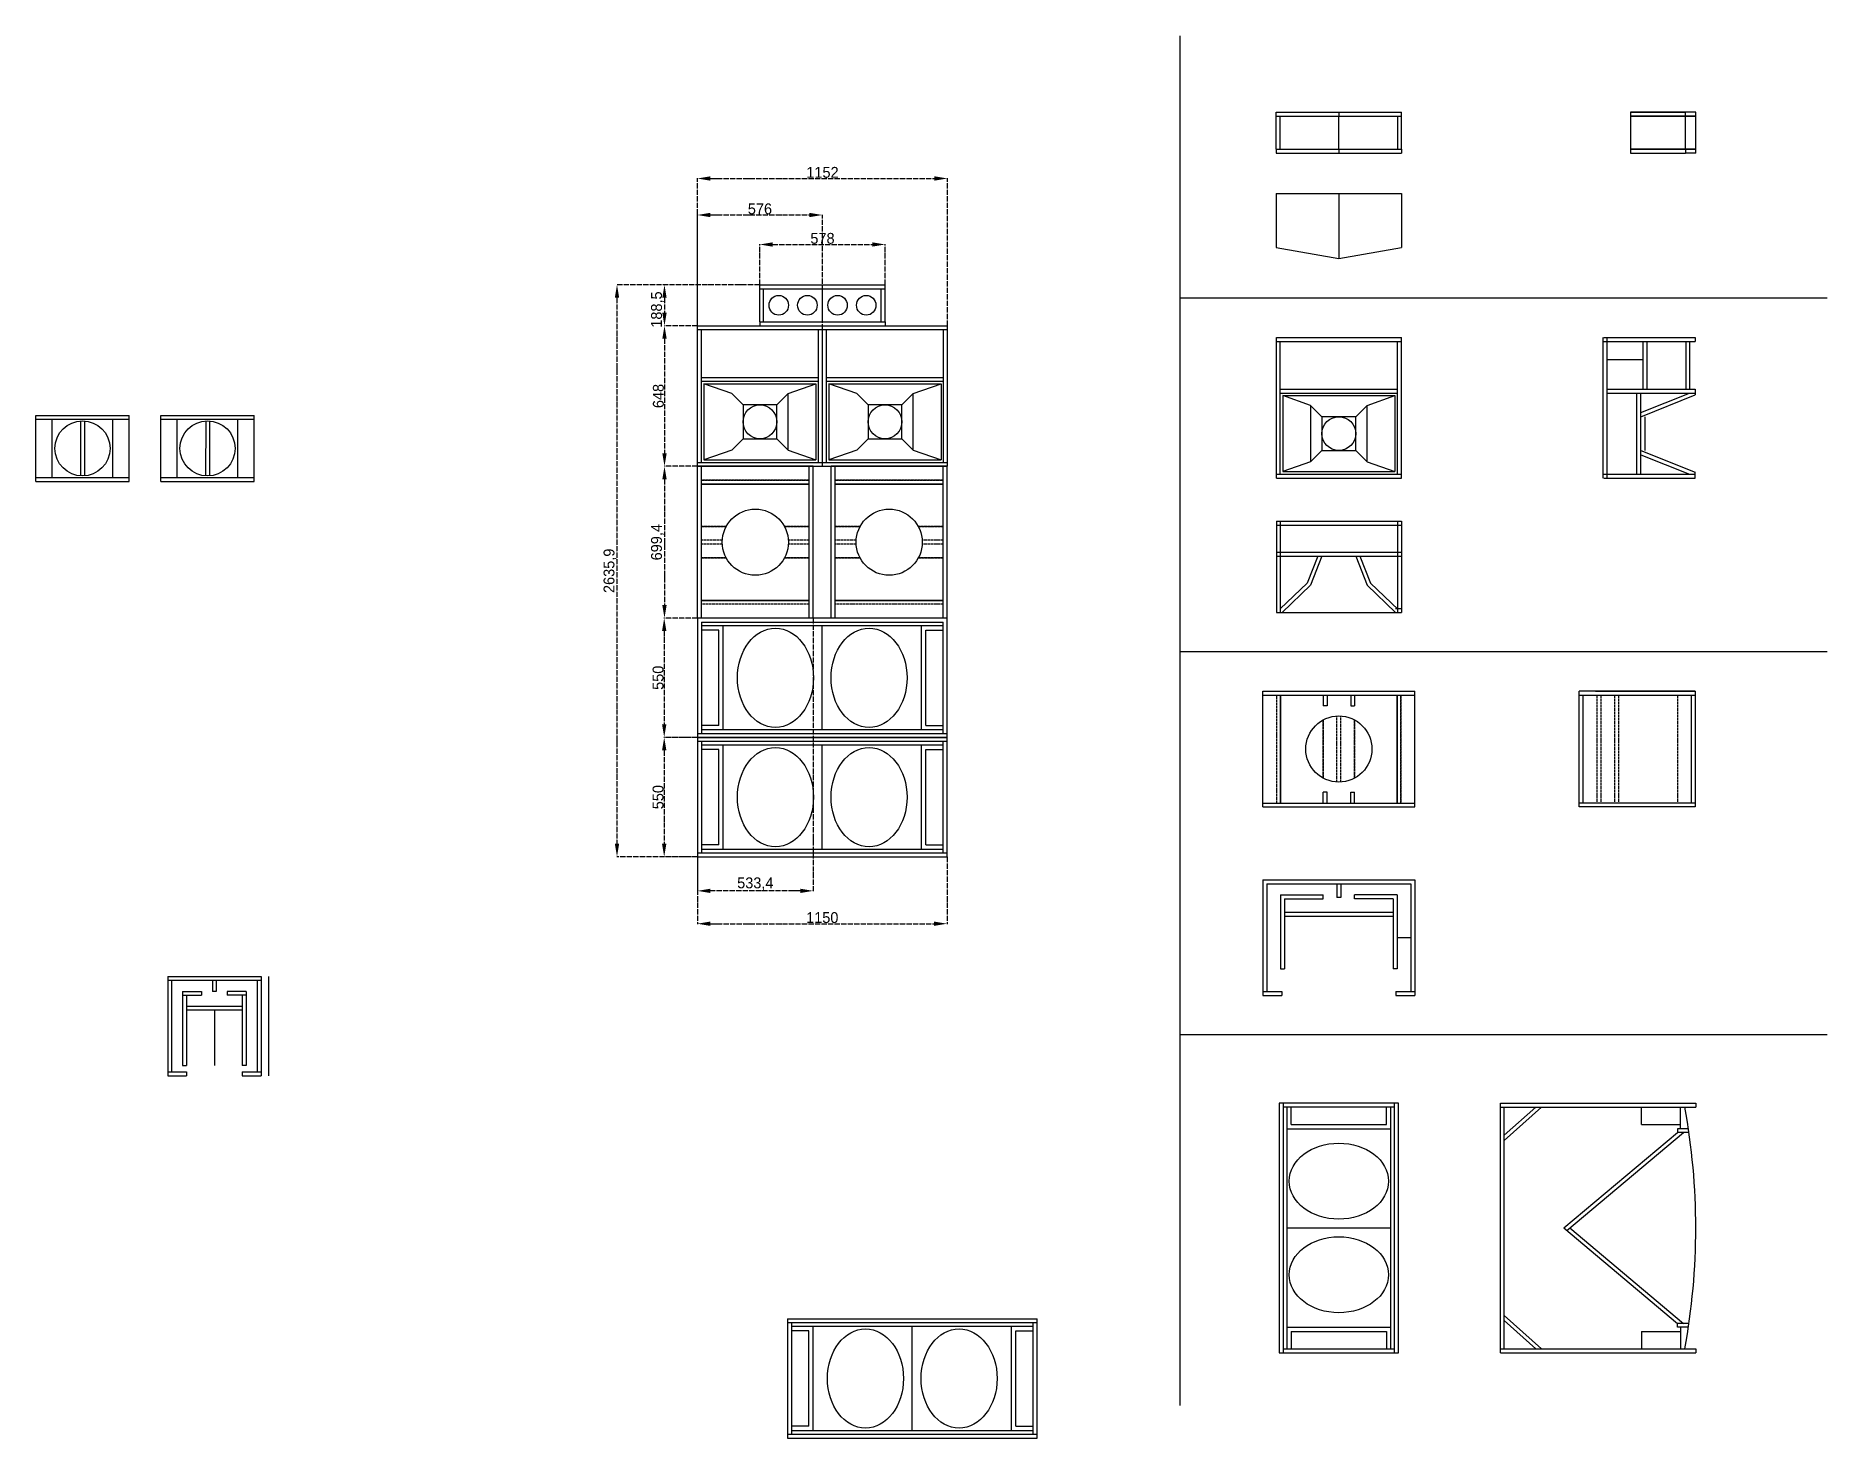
# Model space of a CAD drawing. Header units: millimetres. Extents: x -5727 to 14380, y -5693 to 6274.
# Drawn here: x -5727 to 2524, y -2662 to 3800 of the extents above; entities that cross this region are included whole.
import ezdxf

# ---------------------------------------------------------------- set-up
doc = ezdxf.new("R2010")
doc.units = ezdxf.units.MM
doc.linetypes.add('ACAD_ISO02W100', pattern=[15, 12, -3])
doc.linetypes.add('ACAD_ISO04W100', pattern=[30, 24, -3, 0, -3])
doc.dimstyles.new('roy', dxfattribs={"dimtxt": 50, "dimasz": 60, "dimexe": 1.25, "dimexo": 0.625, "dimgap": 3, "dimtad": 1, "dimtoh": 1, "dimtxsty": 'Standard', "dimcen": 2.5, "dimadec": 0, "dimazin": 0, "dimtfac": 1, "dimtmove": 0, "dimatfit": 3, "dimfxl": 1, "dimarcsym": 0})

msp = doc.modelspace()

# ---------------------------------------------------------------- blocks, each defined once
blk = doc.blocks.new('*D3')
at = {"color": 0, "linetype": 'ACAD_ISO04W100', "lineweight": -2, "transparency": 16777216}
for p, q in [((-2393.1, 2652.9), (-3051.3, 2652.9)), ((-3050, 2592.9), (-3050, 77)), ((-2680.1, 17), (-3051.3, 17))]:
    blk.add_line(p, q, dxfattribs=at)
at = {"color": 0, "transparency": 16777216}
for points in [[(-3060, 2592.9), (-3040, 2592.9), (-3050, 2652.9)], [(-3060, 77), (-3040, 77), (-3050, 17)]]:
    blk.add_solid(points, dxfattribs=at)
at = {"layer": 'Defpoints', "color": 0, "transparency": 16777216}
for p in [(-2392.5, 2652.9), (-3050, 17), (-2679.5, 17)]:
    blk.add_point(p, dxfattribs=at)
at = {"color": 0, "transparency": 16777216, "insert": (-3082.2, 1334.9), "char_height": 50, "attachment_point": 5, "rotation": 90}
blk.add_mtext('2635,9', dxfattribs=at)
blk = doc.blocks.new('*D4')
at = {"color": 0, "linetype": 'ACAD_ISO04W100', "lineweight": -2, "transparency": 16777216}
for p, q in [((-2393.1, 2652.9), (-2832.5, 2652.9)), ((-2831.3, 2592.9), (-2831.3, 2524.4)), ((-2680.1, 2464.4), (-2832.5, 2464.4))]:
    blk.add_line(p, q, dxfattribs=at)
at = {"color": 0, "transparency": 16777216}
for points in [[(-2841.3, 2592.9), (-2821.3, 2592.9), (-2831.3, 2652.9)], [(-2841.3, 2524.4), (-2821.3, 2524.4), (-2831.3, 2464.4)]]:
    blk.add_solid(points, dxfattribs=at)
at = {"layer": 'Defpoints', "color": 0, "transparency": 16777216}
for p in [(-2392.5, 2652.9), (-2831.3, 2464.4), (-2679.5, 2464.4)]:
    blk.add_point(p, dxfattribs=at)
at = {"color": 0, "transparency": 16777216, "insert": (-2863.4, 2538.8), "char_height": 50, "attachment_point": 5, "rotation": 90}
blk.add_mtext('188,5', dxfattribs=at)
blk = doc.blocks.new('*D5')
at = {"color": 0, "linetype": 'ACAD_ISO04W100', "lineweight": -2, "transparency": 16777216}
for p, q in [((-2680.1, 2464.4), (-2832.5, 2464.4)), ((-2831.3, 2404.4), (-2831.3, 1876.4)), ((-2680.1, 1816.4), (-2832.5, 1816.4))]:
    blk.add_line(p, q, dxfattribs=at)
at = {"color": 0, "transparency": 16777216}
for points in [[(-2841.3, 2404.4), (-2821.3, 2404.4), (-2831.3, 2464.4)], [(-2841.3, 1876.4), (-2821.3, 1876.4), (-2831.3, 1816.4)]]:
    blk.add_solid(points, dxfattribs=at)
at = {"layer": 'Defpoints', "color": 0, "transparency": 16777216}
for p in [(-2679.5, 2464.4), (-2831.3, 1816.4), (-2679.5, 1816.4)]:
    blk.add_point(p, dxfattribs=at)
at = {"color": 0, "transparency": 16777216, "insert": (-2859.3, 2140.4), "char_height": 50, "attachment_point": 5, "rotation": 90}
blk.add_mtext('648', dxfattribs=at)
blk = doc.blocks.new('*D6')
at = {"color": 0, "linetype": 'ACAD_ISO04W100', "lineweight": -2, "transparency": 16777216}
for p, q in [((-2680.1, 1816.4), (-2832.5, 1816.4)), ((-2831.3, 1756.4), (-2831.3, 1177)), ((-2680.1, 1117), (-2832.5, 1117))]:
    blk.add_line(p, q, dxfattribs=at)
at = {"color": 0, "transparency": 16777216}
for points in [[(-2841.3, 1756.4), (-2821.3, 1756.4), (-2831.3, 1816.4)], [(-2841.3, 1177), (-2821.3, 1177), (-2831.3, 1117)]]:
    blk.add_solid(points, dxfattribs=at)
at = {"layer": 'Defpoints', "color": 0, "transparency": 16777216}
for p in [(-2679.5, 1816.4), (-2831.3, 1117), (-2679.5, 1117)]:
    blk.add_point(p, dxfattribs=at)
at = {"color": 0, "transparency": 16777216, "insert": (-2863.4, 1466.7), "char_height": 50, "attachment_point": 5, "rotation": 90}
blk.add_mtext('699,4', dxfattribs=at)
blk = doc.blocks.new('*D7')
at = {"color": 0, "linetype": 'ACAD_ISO04W100', "lineweight": -2, "transparency": 16777216}
for p, q in [((-2680.1, 1117), (-2833.8, 1117)), ((-2832.5, 1057), (-2832.5, 627)), ((-2680.1, 567), (-2833.8, 567))]:
    blk.add_line(p, q, dxfattribs=at)
at = {"color": 0, "transparency": 16777216}
for points in [[(-2842.5, 1057), (-2822.5, 1057), (-2832.5, 1117)], [(-2842.5, 627), (-2822.5, 627), (-2832.5, 567)]]:
    blk.add_solid(points, dxfattribs=at)
at = {"layer": 'Defpoints', "color": 0, "transparency": 16777216}
for p in [(-2679.5, 1117), (-2832.5, 567), (-2679.5, 567)]:
    blk.add_point(p, dxfattribs=at)
at = {"color": 0, "transparency": 16777216, "insert": (-2860.5, 842), "char_height": 50, "attachment_point": 5, "rotation": 90}
blk.add_mtext('550', dxfattribs=at)
blk = doc.blocks.new('*D8')
at = {"color": 0, "linetype": 'ACAD_ISO04W100', "lineweight": -2, "transparency": 16777216}
for p, q in [((-2682.7, 567), (-2833.8, 567)), ((-2832.5, 507), (-2832.5, 77)), ((-2682.7, 17), (-2833.8, 17))]:
    blk.add_line(p, q, dxfattribs=at)
at = {"color": 0, "transparency": 16777216}
for points in [[(-2842.5, 507), (-2822.5, 507), (-2832.5, 567)], [(-2842.5, 77), (-2822.5, 77), (-2832.5, 17)]]:
    blk.add_solid(points, dxfattribs=at)
at = {"layer": 'Defpoints', "color": 0, "transparency": 16777216}
for p in [(-2682, 567), (-2832.5, 17), (-2682, 17)]:
    blk.add_point(p, dxfattribs=at)
at = {"color": 0, "transparency": 16777216, "insert": (-2860.5, 292), "char_height": 50, "attachment_point": 5, "rotation": 90}
blk.add_mtext('550', dxfattribs=at)
blk = doc.blocks.new('*D9')
at = {"color": 0, "linetype": 'ACAD_ISO04W100', "lineweight": -2, "transparency": 16777216}
for p, q in [((-2679.5, 2465), (-2679.5, 3143.9)), ((-2619.5, 3142.7), (-1587.5, 3142.7)), ((-1527.5, 2465), (-1527.5, 3143.9))]:
    blk.add_line(p, q, dxfattribs=at)
at = {"color": 0, "transparency": 16777216}
for points in [[(-2619.5, 3152.7), (-2619.5, 3132.7), (-2679.5, 3142.7)], [(-1587.5, 3152.7), (-1587.5, 3132.7), (-1527.5, 3142.7)]]:
    blk.add_solid(points, dxfattribs=at)
at = {"layer": 'Defpoints', "color": 0, "transparency": 16777216}
for p in [(-1527.5, 3142.7), (-2679.5, 2464.4), (-1527.5, 2464.4)]:
    blk.add_point(p, dxfattribs=at)
at = {"color": 0, "transparency": 16777216, "insert": (-2103.5, 3170.7), "char_height": 50, "attachment_point": 5}
blk.add_mtext('1152', dxfattribs=at)
blk = doc.blocks.new('*D10')
at = {"color": 0, "linetype": 'ACAD_ISO04W100', "lineweight": -2, "transparency": 16777216}
for p, q in [((-2679.5, 2447), (-2679.5, 2975.7)), ((-2619.5, 2974.5), (-2163.5, 2974.5)), ((-2103.5, 2447), (-2103.5, 2975.7))]:
    blk.add_line(p, q, dxfattribs=at)
at = {"color": 0, "transparency": 16777216}
for points in [[(-2619.5, 2984.5), (-2619.5, 2964.5), (-2679.5, 2974.5)], [(-2163.5, 2984.5), (-2163.5, 2964.5), (-2103.5, 2974.5)]]:
    blk.add_solid(points, dxfattribs=at)
at = {"layer": 'Defpoints', "color": 0, "transparency": 16777216}
for p in [(-2103.5, 2974.5), (-2679.5, 2446.4), (-2103.5, 2446.4)]:
    blk.add_point(p, dxfattribs=at)
at = {"color": 0, "transparency": 16777216, "insert": (-2391.5, 3002.5), "char_height": 50, "attachment_point": 5}
blk.add_mtext('576', dxfattribs=at)
blk = doc.blocks.new('*D11')
at = {"color": 0, "linetype": 'ACAD_ISO04W100', "lineweight": -2, "transparency": 16777216}
for p, q in [((-2392.5, 2653.5), (-2392.5, 2839.8)), ((-2332.5, 2838.6), (-1874.5, 2838.6)), ((-1814.5, 2653.5), (-1814.5, 2839.8))]:
    blk.add_line(p, q, dxfattribs=at)
at = {"color": 0, "transparency": 16777216}
for points in [[(-2332.5, 2848.6), (-2332.5, 2828.6), (-2392.5, 2838.6)], [(-1874.5, 2848.6), (-1874.5, 2828.6), (-1814.5, 2838.6)]]:
    blk.add_solid(points, dxfattribs=at)
at = {"layer": 'Defpoints', "color": 0, "transparency": 16777216}
for p in [(-1814.5, 2838.6), (-2392.5, 2652.9), (-1814.5, 2652.9)]:
    blk.add_point(p, dxfattribs=at)
at = {"color": 0, "transparency": 16777216, "insert": (-2103.5, 2866.6), "char_height": 50, "attachment_point": 5}
blk.add_mtext('578', dxfattribs=at)
blk = doc.blocks.new('*D12')
at = {"color": 0, "linetype": 'ACAD_ISO04W100', "lineweight": -2, "transparency": 16777216}
for p, q in [((-2679.5, 1116.4), (-2679.5, -141.1)), ((-2146.1, 1116.4), (-2146.1, -141.1)), ((-2206.1, -139.9), (-2619.5, -139.9))]:
    blk.add_line(p, q, dxfattribs=at)
at = {"color": 0, "transparency": 16777216}
for points in [[(-2619.5, -129.9), (-2619.5, -149.9), (-2679.5, -139.9)], [(-2206.1, -129.9), (-2206.1, -149.9), (-2146.1, -139.9)]]:
    blk.add_solid(points, dxfattribs=at)
at = {"layer": 'Defpoints', "color": 0, "transparency": 16777216}
for p in [(-2679.5, 1117), (-2146.1, 1117), (-2679.5, -139.9)]:
    blk.add_point(p, dxfattribs=at)
at = {"color": 0, "transparency": 16777216, "insert": (-2412.8, -107.7), "char_height": 50, "attachment_point": 5}
blk.add_mtext('533,4', dxfattribs=at)
blk = doc.blocks.new('*D13')
at = {"color": 0, "linetype": 'ACAD_ISO04W100', "lineweight": -2, "transparency": 16777216}
for p, q in [((-2679.5, 16.4), (-2679.5, -292.6)), ((-1529.5, 16.4), (-1529.5, -292.6)), ((-2619.5, -291.3), (-1589.5, -291.3))]:
    blk.add_line(p, q, dxfattribs=at)
at = {"color": 0, "transparency": 16777216}
for points in [[(-2619.5, -281.3), (-2619.5, -301.3), (-2679.5, -291.3)], [(-1589.5, -281.3), (-1589.5, -301.3), (-1529.5, -291.3)]]:
    blk.add_solid(points, dxfattribs=at)
at = {"layer": 'Defpoints', "color": 0, "transparency": 16777216}
for p in [(-2679.5, 17), (-1529.5, 17), (-1529.5, -291.3)]:
    blk.add_point(p, dxfattribs=at)
at = {"color": 0, "transparency": 16777216, "insert": (-2104.5, -263.3), "char_height": 50, "attachment_point": 5}
blk.add_mtext('1150', dxfattribs=at)

# ---------------------------------------------------------------- dimensions: what is measured, and where the dimension line sits
for base, p1, p2, picture, middle in [((-1527.489, 3142.676), (-2679.489, 2464.396), (-1527.489, 2464.396), '*D9', (-2103.489, 3170.676)), ((-2103.489, 2974.488), (-2679.489, 2446.396), (-2103.489, 2446.396), '*D10', (-2391.489, 3002.488)), ((-1814.489, 2838.579), (-2392.489, 2652.896), (-1814.489, 2652.896), '*D11', (-2103.489, 2866.579)), ((-2679.489, -139.881), (-2146.089, 1116.996), (-2679.489, 1116.996), '*D12', (-2412.789, -107.714)), ((-1529.489, -291.339), (-2679.489, 16.996), (-1529.489, 16.996), '*D13', (-2104.489, -263.339))]:
    dim = msp.add_linear_dim(base=base, p1=p1, p2=p2, dimstyle='roy')
    dim.commit()
    dim.dimension.update_dxf_attribs({"geometry": picture, "text_midpoint": middle})
for base, p2, picture, middle in [((-3050, 16.996), (-2679.489, 16.996), '*D3', (-3050, 1334.946)), ((-2831.25, 2464.396), (-2679.489, 2464.396), '*D4', (-2831.25, 2538.784))]:
    dim = msp.add_linear_dim(base=base, p1=(-2392.489, 2652.896), p2=p2, angle=90, dimstyle='roy')
    dim.commit()
    dim.dimension.update_dxf_attribs({"geometry": picture, "text_midpoint": middle, "dimtype": 160})
for base, p1, p2, picture, middle in [((-2831.25, 1816.396), (-2679.489, 2464.396), (-2679.489, 1816.396), '*D5', (-2859.25, 2140.396)), ((-2831.25, 1116.996), (-2679.489, 1816.396), (-2679.489, 1116.996), '*D6', (-2863.417, 1466.696)), ((-2832.5, 566.996), (-2679.489, 1116.996), (-2679.489, 566.996), '*D7', (-2860.5, 841.996)), ((-2832.506, 16.996), (-2682.047, 566.996), (-2682.047, 16.996), '*D8', (-2860.506, 291.996))]:
    dim = msp.add_linear_dim(base=base, p1=p1, p2=p2, angle=90, dimstyle='roy')
    dim.commit()
    dim.dimension.update_dxf_attribs({"geometry": picture, "text_midpoint": middle})

# ---------------------------------------------------------------- linework, layer by layer
for p, q in [((-457.004, 3800.169), (-457.004, -2511.657)), ((-13.855, 3448.141), (564.145, 3448.141)), ((-13.855, 3430.141), (-13.855, 3448.141)), ((-13.855, 3277.641), (-13.855, 3430.141)), ((-13.855, 3430.141), (564.145, 3430.141)), ((4.145, 3277.641), (4.145, 3430.141)), ((275.145, 3448.141), (275.145, 3430.141)), ((275.145, 3277.641), (275.145, 3430.141)), ((546.145, 3277.641), (546.145, 3430.141)), ((564.145, 3430.141), (564.145, 3448.141)), ((564.145, 3277.641), (564.145, 3430.141)), ((1619.049, 3448.141), (1619.049, 3259.641)), ((1619.049, 3448.141), (1871.249, 3448.141)), ((1871.249, 3448.141), (1619.049, 3448.141)), ((1919.049, 3430.141), (1619.049, 3430.141)), ((1619.049, 3430.141), (1919.049, 3430.141)), ((1871.249, 3430.141), (1871.249, 3448.141)), ((1874.449, 3448.141), (1871.249, 3448.141)), ((1871.249, 3277.641), (1871.249, 3430.141)), ((1919.049, 3448.141), (1874.449, 3448.141)), ((1919.049, 3259.641), (1919.049, 3448.141)), ((-13.855, 3277.641), (564.145, 3277.641)), ((-13.855, 3277.641), (-13.855, 3259.641)), ((-13.855, 3259.641), (564.145, 3259.641)), ((275.145, 3277.641), (275.145, 3259.641)), ((564.145, 3277.641), (564.145, 3259.641)), ((1919.049, 3277.641), (1619.049, 3277.641)), ((1619.049, 3277.641), (1919.049, 3277.641)), ((1619.049, 3259.641), (1871.249, 3259.641)), ((1871.249, 3277.641), (1871.249, 3259.641)), ((1874.449, 3259.641), (1871.249, 3259.641)), ((1919.049, 3259.641), (1874.449, 3259.641)), ((-13.855, 3073.312), (564.145, 3073.312)), ((-13.855, 3073.312), (-13.855, 2824.312)), ((275.145, 3073.312), (275.145, 2773.312)), ((564.145, 3073.312), (564.145, 2824.312)), ((-13.855, 2824.312), (275.145, 2773.312)), ((275.145, 2773.312), (564.145, 2824.312)), ((-2392.489, 2634.896), (-2392.489, 2652.896)), ((-2392.489, 2652.896), (-1814.489, 2652.896)), ((-2392.489, 2634.896), (-2392.489, 2652.896)), ((-1814.489, 2634.896), (-1814.489, 2652.896)), ((-2392.489, 2482.396), (-2392.489, 2634.896)), ((-2392.489, 2634.896), (-1814.489, 2634.896)), ((-2374.489, 2482.396), (-2374.489, 2634.896)), ((-2103.489, 2482.396), (-2103.489, 2634.896)), ((-1832.489, 2482.396), (-1832.489, 2634.896)), ((-1814.489, 2482.396), (-1814.489, 2634.896)), ((2524.443, 2591.703), (-457.004, 2591.703)), ((-2392.489, 2482.396), (-2392.489, 2464.396)), ((-2392.489, 2482.396), (-1814.489, 2482.396)), ((-2392.489, 2482.396), (-2392.489, 2464.396)), ((-1814.489, 2482.396), (-1814.489, 2464.396)), ((-2679.489, 1816.396), (-2679.489, 2464.396)), ((-2679.489, 2464.396), (-2103.489, 2464.396)), ((-2679.489, 2446.396), (-2103.489, 2446.396)), ((-2661.489, 1834.396), (-2661.489, 2446.396)), ((-2392.489, 2464.396), (-1814.489, 2464.396)), ((-2121.489, 1834.396), (-2121.489, 2446.396)), ((-2103.489, 1816.396), (-2103.489, 2464.396)), ((-2103.489, 2464.396), (-1527.489, 2464.396)), ((-2103.489, 1816.396), (-2103.489, 2464.396)), ((-2103.489, 2446.396), (-1527.489, 2446.396)), ((-2085.489, 1834.396), (-2085.489, 2446.396)), ((-1545.489, 1834.396), (-1545.489, 2446.396)), ((-1527.489, 1816.396), (-1527.489, 2464.396)), ((-12.855, 2410.095), (563.145, 2410.095)), ((-12.855, 1762.095), (-12.855, 2410.095)), ((563.145, 1762.095), (563.145, 2410.095)), ((1492.849, 1762.095), (1492.849, 2410.095)), ((1495.849, 2410.095), (1915.849, 2410.095)), ((1510.849, 1762.095), (1510.849, 2410.095)), ((1915.849, 2410.095), (1915.849, 2392.095)), ((-12.855, 2392.095), (563.145, 2392.095)), ((5.145, 1780.095), (5.145, 2392.095)), ((545.145, 1780.095), (545.145, 2392.095)), ((1495.849, 2392.095), (1915.849, 2392.095)), ((1675.849, 2392.095), (1675.849, 2172.095)), ((1693.849, 2392.095), (1693.849, 2172.095)), ((1872.849, 2392.095), (1872.849, 2172.095)), ((1890.849, 2392.095), (1890.849, 2172.095)), ((1510.849, 2308.199), (1675.849, 2308.199)), ((-2661.489, 2226.396), (-2121.489, 2226.396)), ((-2661.489, 2208.396), (-2121.489, 2208.396)), ((-2649.489, 2196.396), (-2133.489, 2196.396)), ((-2649.489, 2196.396), (-2649.489, 1846.396)), ((-2521.489, 2151.396), (-2649.489, 2196.396)), ((-2521.489, 2151.396), (-2469.489, 2099.396)), ((-2261.489, 2151.396), (-2313.489, 2099.396)), ((-2261.489, 2151.396), (-2133.489, 2196.396)), ((-2261.489, 1891.396), (-2261.489, 2151.396)), ((-2133.489, 2196.396), (-2133.489, 1846.396)), ((-2085.489, 2226.396), (-1545.489, 2226.396)), ((-2085.489, 2208.396), (-1545.489, 2208.396)), ((-2073.489, 2196.396), (-1557.489, 2196.396)), ((-2073.489, 2196.396), (-2073.489, 1846.396)), ((-1945.489, 2151.396), (-2073.489, 2196.396)), ((-1945.489, 2151.396), (-1893.489, 2099.396)), ((-1685.489, 2151.396), (-1737.489, 2099.396)), ((-1685.489, 2151.396), (-1557.489, 2196.396)), ((-1685.489, 1891.396), (-1685.489, 2151.396)), ((-1557.489, 2196.396), (-1557.489, 1846.396)), ((5.145, 2172.095), (545.145, 2172.095)), ((5.145, 2154.095), (545.145, 2154.095)), ((1513.849, 2172.095), (1915.849, 2172.095)), ((1513.849, 2154.095), (1915.849, 2154.095)), ((1647.849, 1780.095), (1647.849, 2154.095)), ((1665.849, 1780.095), (1665.849, 2154.095)), ((1665.849, 2064.481), (1889.883, 2154.095)), ((1915.849, 2172.095), (1915.849, 2145.095)), ((-2313.489, 2099.396), (-2469.489, 2099.396)), ((-2469.489, 2099.396), (-2469.489, 1943.396)), ((-2313.489, 1943.396), (-2313.489, 2099.396)), ((-1737.489, 2099.396), (-1893.489, 2099.396)), ((-1893.489, 2099.396), (-1893.489, 1943.396)), ((-1737.489, 1943.396), (-1737.489, 2099.396)), ((17.145, 2142.095), (533.145, 2142.095)), ((17.145, 2142.095), (17.145, 1792.095)), ((145.145, 2097.095), (17.145, 2142.095)), ((145.145, 2097.095), (145.145, 1837.095)), ((145.145, 2097.095), (197.145, 2045.095)), ((405.145, 2097.095), (353.145, 2045.095)), ((405.145, 2097.095), (533.145, 2142.095)), ((405.145, 1837.095), (405.145, 2097.095)), ((533.145, 2142.095), (533.145, 1792.095)), ((1665.849, 2045.095), (1915.849, 2145.095)), ((-5727.06, 1746.996), (-5727.06, 2050.996)), ((-5727.06, 2050.996), (-5297.06, 2050.996)), ((-5727.06, 2032.996), (-5297.06, 2032.996)), ((-5652.06, 1764.996), (-5652.06, 2032.996)), ((-5520.571, 2025.71), (-5521.06, 1772.315)), ((-5503.55, 2025.71), (-5503.06, 1772.315)), ((-5372.06, 1764.996), (-5372.06, 2032.996)), ((-5297.06, 1746.996), (-5297.06, 2050.996)), ((-5151.06, 1746.996), (-5151.06, 2050.996)), ((-5151.06, 2050.996), (-4721.06, 2050.996)), ((-5151.06, 2032.996), (-4721.06, 2032.996)), ((-5076.06, 1764.996), (-5076.06, 2032.996)), ((-4944.571, 2025.71), (-4945.06, 1772.315)), ((-4927.55, 2025.71), (-4927.06, 1772.315)), ((-4796.06, 1764.996), (-4796.06, 2032.996)), ((-4721.06, 1746.996), (-4721.06, 2050.996)), ((353.145, 2045.095), (197.145, 2045.095)), ((197.145, 2045.095), (197.145, 1889.095)), ((353.145, 1889.095), (353.145, 2045.095)), ((1685.109, 2045.095), (1685.109, 1889.095)), ((-2521.489, 1891.396), (-2469.489, 1943.396)), ((-2469.489, 1943.396), (-2313.489, 1943.396)), ((-2261.489, 1891.396), (-2313.489, 1943.396)), ((-1945.489, 1891.396), (-1893.489, 1943.396)), ((-1893.489, 1943.396), (-1737.489, 1943.396)), ((-1685.489, 1891.396), (-1737.489, 1943.396)), ((-2679.489, 1834.396), (-2103.489, 1834.396)), ((-2679.489, 1116.996), (-2679.489, 1816.396)), ((-2146.089, 1816.396), (-2679.489, 1816.396)), ((-2679.489, 1816.396), (-2103.489, 1816.396)), ((-2661.489, 1116.996), (-2661.489, 1816.396)), ((-2521.489, 1891.396), (-2649.489, 1846.396)), ((-2649.489, 1846.396), (-2133.489, 1846.396)), ((-2146.089, 1816.396), (-2450.089, 1816.396)), ((-2261.489, 1891.396), (-2133.489, 1846.396)), ((-2164.089, 1116.996), (-2164.089, 1816.396)), ((-2146.089, 1116.996), (-2146.089, 1816.396)), ((-2103.489, 1834.396), (-1527.489, 1834.396)), ((-2103.489, 1816.396), (-1527.489, 1816.396)), ((-1945.489, 1891.396), (-2073.489, 1846.396)), ((-2073.489, 1846.396), (-1557.489, 1846.396)), ((-2062.889, 1116.996), (-2062.889, 1816.396)), ((-1529.489, 1816.396), (-2062.889, 1816.396)), ((-2044.889, 1116.996), (-2044.889, 1816.396)), ((-1529.489, 1816.396), (-1833.489, 1816.396)), ((-1685.489, 1891.396), (-1557.489, 1846.396)), ((-1547.489, 1116.996), (-1547.489, 1816.396)), ((-1529.489, 1116.996), (-1529.489, 1816.396)), ((145.145, 1837.095), (17.145, 1792.095)), ((145.145, 1837.095), (197.145, 1889.095)), ((197.145, 1889.095), (353.145, 1889.095)), ((405.145, 1837.095), (353.145, 1889.095)), ((405.145, 1837.095), (533.145, 1792.095)), ((1665.849, 1889.095), (1915.849, 1789.095)), ((1665.849, 1869.708), (1889.883, 1780.095)), ((-5727.06, 1764.996), (-5297.06, 1764.996)), ((-5727.06, 1746.996), (-5297.06, 1746.996)), ((-5151.06, 1764.996), (-4721.06, 1764.996)), ((-5151.06, 1746.996), (-4721.06, 1746.996)), ((-2164.089, 1734.896), (-2661.489, 1734.896)), ((-2661.489, 1734.896), (-2164.089, 1734.896)), ((-1547.489, 1734.896), (-2044.889, 1734.896)), ((-2044.889, 1734.896), (-1547.489, 1734.896)), ((-12.855, 1780.095), (563.145, 1780.095)), ((-12.855, 1762.095), (563.145, 1762.095)), ((17.145, 1792.095), (533.145, 1792.095)), ((1495.849, 1780.095), (1915.849, 1780.095)), ((1495.849, 1762.095), (1915.849, 1762.095)), ((1915.849, 1762.095), (1915.849, 1789.095)), ((-12.855, 1563.472), (563.145, 1563.472)), ((-12.855, 1563.472), (-12.855, 1143.472)), ((-12.855, 1545.472), (563.145, 1545.472)), ((5.145, 1563.472), (5.145, 1143.472)), ((545.145, 1563.472), (545.145, 1143.472)), ((563.145, 1563.472), (563.145, 1143.472)), ((-12.855, 1420.472), (563.145, 1420.472)), ((-12.855, 1402.472), (563.145, 1402.472)), ((177.837, 1402.472), (129.816, 1278.724)), ((197.145, 1402.472), (145.145, 1268.472)), ((353.145, 1402.472), (405.145, 1268.472)), ((372.453, 1402.472), (420.474, 1278.724)), ((5.145, 1159.764), (129.816, 1278.724)), ((14.145, 1143.472), (145.145, 1268.472)), ((536.145, 1143.472), (405.145, 1268.472)), ((548.571, 1156.494), (420.474, 1278.724)), ((-2164.089, 1198.496), (-2661.489, 1198.496)), ((-2661.489, 1198.496), (-2164.089, 1198.496)), ((-1547.489, 1198.496), (-2044.889, 1198.496)), ((-2044.889, 1198.496), (-1547.489, 1198.496)), ((563.145, 1159.259), (536.145, 1159.259)), ((-1529.489, 1116.996), (-2679.489, 1116.996)), ((-2679.489, 1116.996), (-2679.489, 566.996)), ((-2146.089, 1116.996), (-2679.489, 1116.996)), ((-2679.489, 1116.996), (-2679.489, 566.996)), ((-2661.489, 1098.996), (-2661.489, 584.996)), ((-2661.489, 1098.996), (-1547.489, 1098.996)), ((-1547.489, 1080.996), (-2661.489, 1080.996)), ((-2561.489, 602.996), (-2561.489, 1080.996)), ((-2104.489, 602.996), (-2104.489, 1080.996)), ((-1529.489, 1116.996), (-2062.889, 1116.996)), ((-1647.489, 602.996), (-1647.489, 1080.996)), ((-1547.489, 584.996), (-1547.489, 1098.996)), ((-1529.489, 566.996), (-1529.489, 1116.996)), ((-12.855, 1143.472), (563.145, 1143.472)), ((-2581.489, 1061.996), (-2661.489, 1061.996)), ((-2581.489, 621.996), (-2581.489, 1061.996)), ((-1627.489, 621.996), (-1627.489, 1061.996)), ((-1627.489, 1061.996), (-1547.489, 1061.996)), ((2524.443, 961.863), (-457.004, 961.863)), ((-74.555, 246.854), (-74.555, 780.254)), ((-74.555, 780.254), (624.845, 780.254)), ((-74.555, 762.254), (624.845, 762.254)), ((6.945, 264.854), (6.945, 762.254)), ((6.945, 762.254), (6.945, 264.854)), ((202.645, 762.254), (202.645, 712.254)), ((220.645, 762.254), (220.645, 712.254)), ((329.645, 762.254), (329.645, 712.254)), ((347.645, 762.254), (347.645, 712.254)), ((543.345, 264.854), (543.345, 762.254)), ((543.345, 762.254), (543.345, 264.854)), ((624.845, 246.854), (624.845, 780.254)), ((1382.449, 246.854), (1382.449, 780.254)), ((1915.849, 780.254), (1382.449, 780.254)), ((1382.449, 762.254), (1915.849, 762.254)), ((1400.449, 264.854), (1400.449, 762.254)), ((1457.849, 780.254), (1915.849, 780.254)), ((1897.849, 762.254), (1897.849, 264.854)), ((1915.849, 780.254), (1915.849, 246.854)), ((220.645, 712.254), (202.645, 712.254)), ((329.645, 712.254), (347.645, 712.254)), ((-2679.489, 584.996), (-1529.489, 584.996)), ((-2581.489, 621.996), (-2661.489, 621.996)), ((-2661.489, 602.996), (-1547.489, 602.996)), ((-1627.489, 621.996), (-1547.489, 621.996)), ((-1529.489, 566.996), (-2679.489, 566.996)), ((-2679.489, 566.996), (-2679.489, 16.996)), ((-2679.489, 566.996), (-1529.489, 566.996)), ((-1529.489, 548.996), (-2679.489, 548.996)), ((-2661.489, 548.996), (-2661.489, 34.996)), ((-1547.489, 530.996), (-2661.489, 530.996)), ((-2581.489, 511.996), (-2661.489, 511.996)), ((-2581.489, 71.996), (-2581.489, 511.996)), ((-2561.489, 52.996), (-2561.489, 530.996)), ((-2104.489, 52.996), (-2104.489, 530.996)), ((-1647.489, 52.996), (-1647.489, 530.996)), ((-1627.489, 71.996), (-1627.489, 511.996)), ((-1627.489, 511.996), (-1547.489, 511.996)), ((-1547.489, 34.996), (-1547.489, 548.996)), ((-1529.489, 16.996), (-1529.489, 566.996)), ((624.845, 246.854), (624.845, 550.854)), ((-74.555, 264.854), (624.845, 264.854)), ((202.645, 264.854), (202.645, 314.854)), ((220.645, 314.854), (202.645, 314.854)), ((220.645, 264.854), (220.645, 314.854)), ((329.645, 264.854), (329.645, 314.854)), ((329.645, 314.854), (347.645, 314.854)), ((347.645, 264.854), (347.645, 314.854)), ((1915.849, 264.854), (1382.449, 264.854)), ((-74.555, 246.854), (624.845, 246.854)), ((1915.849, 246.854), (1382.449, 246.854)), ((-2679.489, 34.996), (-1529.489, 34.996)), ((-2679.489, 16.996), (-1529.489, 16.996)), ((-2581.489, 71.996), (-2661.489, 71.996)), ((-2661.489, 52.996), (-1547.489, 52.996)), ((-1627.489, 71.996), (-1547.489, 71.996)), ((-74.555, -88.973), (624.845, -88.973)), ((-74.555, -88.973), (-74.555, -622.373)), ((-56.555, -106.973), (606.845, -106.973)), ((-56.555, -106.973), (-56.555, -604.373)), ((6.945, -157.973), (6.945, -498.973)), ((6.945, -157.973), (202.89, -157.973)), ((202.89, -175.973), (202.89, -157.973)), ((266.342, -106.973), (266.342, -170.473)), ((283.852, -106.973), (283.948, -170.473)), ((543.345, -157.973), (347.4, -157.973)), ((347.4, -175.973), (347.4, -157.973)), ((543.345, -157.973), (543.345, -498.973)), ((606.845, -106.973), (606.845, -604.373)), ((624.845, -88.973), (624.845, -622.373)), ((24.945, -175.973), (24.945, -498.973)), ((24.945, -175.973), (202.89, -175.973)), ((525.345, -239.473), (24.945, -239.473)), ((283.948, -170.473), (266.342, -170.473)), ((525.345, -175.973), (347.4, -175.973)), ((525.345, -175.973), (525.345, -498.973)), ((525.345, -257.473), (24.945, -257.473)), ((606.845, -355.673), (543.345, -355.673)), ((-5119.597, -534.106), (-4689.597, -534.106)), ((-5119.597, -534.106), (-5119.597, -992.106)), ((-5119.597, -552.106), (-4689.597, -552.106)), ((-5101.597, -552.106), (-5101.597, -974.106)), ((-4913.597, -552.106), (-4913.597, -603.106)), ((-4896.086, -552.106), (-4895.99, -603.106)), ((-4707.597, -552.106), (-4707.597, -974.106)), ((-4689.597, -534.106), (-4689.597, -992.106)), ((-4655.556, -534.106), (-4655.556, -992.106)), ((6.945, -498.973), (24.945, -498.973)), ((543.345, -498.973), (525.345, -498.973)), ((-5050.99, -603.106), (-5050.99, -944.106)), ((-5050.99, -603.106), (-4964.597, -603.106)), ((-5050.99, -621.106), (-4964.597, -621.106)), ((-5032.99, -621.106), (-5032.99, -944.106)), ((-4964.597, -603.106), (-4964.597, -621.106)), ((-4895.99, -603.106), (-4913.597, -603.106)), ((-4758.597, -603.106), (-4844.99, -603.106)), ((-4844.99, -603.106), (-4844.99, -621.106)), ((-4758.597, -621.106), (-4844.99, -621.106)), ((-4776.597, -621.106), (-4776.597, -944.106)), ((-4758.597, -603.106), (-4758.597, -944.106)), ((-74.555, -604.373), (12.051, -604.373)), ((-74.555, -622.373), (12.051, -622.373)), ((12.051, -604.373), (12.051, -622.373)), ((537.845, -604.373), (624.845, -604.373)), ((537.845, -604.373), (537.845, -622.373)), ((537.845, -622.373), (624.845, -622.373)), ((-4776.597, -672.106), (-5032.99, -672.106)), ((-4776.597, -690.106), (-5032.99, -690.106)), ((-4904.793, -690.106), (-4904.793, -944.106)), ((2524.443, -803.982), (-457.004, -803.982)), ((-5119.597, -974.106), (-5032.99, -974.106)), ((-5050.99, -944.106), (-5032.99, -944.106)), ((-5032.99, -974.106), (-5032.99, -992.106)), ((-4758.597, -944.106), (-4776.597, -944.106)), ((-4776.597, -974.106), (-4689.597, -974.106)), ((-4776.597, -974.106), (-4776.597, -992.106)), ((-5119.597, -992.106), (-5032.99, -992.106)), ((-4776.597, -992.106), (-4689.597, -992.106)), ((550.145, -1118.224), (0.145, -1118.224)), ((0.145, -1118.224), (0.145, -2268.224)), ((18.145, -1118.224), (18.145, -2268.224)), ((532.145, -1136.224), (18.145, -1136.224)), ((36.145, -1136.224), (36.145, -2250.224)), ((55.145, -1216.224), (55.145, -1136.224)), ((495.145, -1216.224), (495.145, -1136.224)), ((514.145, -2250.224), (514.145, -1136.224)), ((532.145, -2268.224), (532.145, -1118.224)), ((550.145, -2268.224), (550.145, -1118.224)), ((1019.049, -2268.224), (1019.049, -1118.224)), ((1019.049, -1118.224), (1919.049, -1118.224)), ((1019.049, -1136.224), (1919.049, -1136.224)), ((1037.049, -2250.224), (1037.049, -1136.224)), ((1209.049, -1136.224), (1037.049, -1290.224)), ((1182.065, -1136.224), (1037.049, -1266.063)), ((1669.049, -1216.224), (1669.049, -1136.224)), ((1848.122, -1235.724), (1848.122, -1136.224)), ((1919.049, -1118.224), (1919.049, -1136.224)), ((36.145, -1236.224), (514.145, -1236.224)), ((55.145, -1216.224), (495.145, -1216.224)), ((1669.049, -1216.224), (1848.122, -1216.224)), ((1885.406, -1235.724), (1834.825, -1235.724)), ((1834.825, -1235.724), (1834.825, -1253.724)), ((1311.049, -1693.224), (1834.825, -1253.724)), ((1325.051, -1704.973), (1862.828, -1253.724)), ((1888.014, -1253.724), (1834.825, -1253.724)), ((36.145, -1693.224), (514.145, -1693.224)), ((1311.049, -1693.224), (1834.825, -2132.724)), ((1339.052, -1693.224), (1862.828, -2132.724)), ((-2264.767, -2111.937), (-2264.767, -2661.937)), ((-2264.767, -2111.937), (-1114.767, -2111.937)), ((-1114.767, -2129.937), (-2264.767, -2129.937)), ((-2246.767, -2129.937), (-2246.767, -2643.937)), ((-1132.767, -2643.937), (-1132.767, -2129.937)), ((-1114.767, -2661.937), (-1114.767, -2111.937)), ((1037.049, -2250.224), (1037.049, -2096.224)), ((1209.049, -2250.224), (1037.049, -2096.224)), ((1182.065, -2250.224), (1037.049, -2120.385)), ((1888.014, -2132.724), (1834.825, -2132.724)), ((1834.825, -2150.724), (1834.825, -2132.724)), ((-1132.767, -2147.937), (-2246.767, -2147.937)), ((-2166.767, -2166.937), (-2246.767, -2166.937)), ((-2166.767, -2606.937), (-2166.767, -2166.937)), ((-2146.767, -2625.937), (-2146.767, -2147.937)), ((-1689.767, -2625.937), (-1689.767, -2147.937)), ((-1232.767, -2625.937), (-1232.767, -2147.937)), ((-1212.767, -2606.937), (-1212.767, -2166.937)), ((-1212.767, -2166.937), (-1132.767, -2166.937)), ((36.145, -2150.224), (514.145, -2150.224)), ((55.145, -2170.224), (495.145, -2170.224)), ((55.145, -2170.224), (55.145, -2250.224)), ((495.145, -2170.224), (495.145, -2250.224)), ((1669.049, -2170.224), (1848.122, -2170.224)), ((1669.049, -2170.224), (1669.049, -2250.224)), ((1885.406, -2150.724), (1834.825, -2150.724)), ((1848.122, -2150.724), (1848.122, -2250.224)), ((0.145, -2268.224), (550.145, -2268.224)), ((18.145, -2250.224), (532.145, -2250.224)), ((1019.049, -2250.224), (1919.049, -2250.224)), ((1019.049, -2268.224), (1919.049, -2268.224)), ((1919.049, -2250.224), (1919.049, -2268.224)), ((-2166.767, -2606.937), (-2246.767, -2606.937)), ((-2246.767, -2625.937), (-1132.767, -2625.937)), ((-1212.767, -2606.937), (-1132.767, -2606.937)), ((-2264.767, -2643.937), (-1114.767, -2643.937)), ((-2264.767, -2661.937), (-1114.767, -2661.937))]:
    msp.add_line(p, q)
at = {"linetype": 'ACAD_ISO02W100', "transparency": 33554585}
for p, q in [((-2164.089, 1752.896), (-2661.489, 1752.896)), ((-2661.489, 1752.896), (-2164.089, 1752.896)), ((-1547.489, 1752.896), (-2044.889, 1752.896)), ((-2044.889, 1752.896), (-1547.489, 1752.896)), ((-2546.84, 1539.196), (-2661.489, 1539.196)), ((-2661.489, 1539.196), (-2546.84, 1539.196)), ((-2164.089, 1539.196), (-2278.739, 1539.196)), ((-2278.739, 1539.196), (-2164.089, 1539.196)), ((-1930.24, 1539.196), (-2044.889, 1539.196)), ((-2044.889, 1539.196), (-1930.24, 1539.196)), ((-1547.489, 1539.196), (-1662.139, 1539.196)), ((-1662.139, 1539.196), (-1547.489, 1539.196)), ((-2564.923, 1475.696), (-2661.489, 1475.696)), ((-2564.923, 1457.696), (-2661.489, 1457.696)), ((-2164.089, 1475.696), (-2260.655, 1475.696)), ((-2164.089, 1457.696), (-2260.655, 1457.696)), ((-1948.323, 1475.696), (-2044.889, 1475.696)), ((-1948.323, 1457.696), (-2044.889, 1457.696)), ((-1547.489, 1475.696), (-1644.055, 1475.696)), ((-1547.489, 1457.696), (-1644.055, 1457.696)), ((-2546.84, 1394.196), (-2661.489, 1394.196)), ((-2661.489, 1394.196), (-2546.84, 1394.196)), ((-2164.089, 1394.196), (-2278.739, 1394.196)), ((-2278.739, 1394.196), (-2164.089, 1394.196)), ((-1930.24, 1394.196), (-2044.889, 1394.196)), ((-2044.889, 1394.196), (-1930.24, 1394.196)), ((-1547.489, 1394.196), (-1662.139, 1394.196)), ((-1662.139, 1394.196), (-1547.489, 1394.196)), ((-2164.089, 1180.496), (-2661.489, 1180.496)), ((-1547.489, 1180.496), (-2044.889, 1180.496)), ((-11.055, 264.854), (-11.055, 762.254)), ((561.345, 264.854), (561.345, 762.254)), ((561.345, 762.254), (561.345, 264.854)), ((1463.949, 762.254), (1463.949, 264.854)), ((1481.949, 762.254), (1481.949, 264.854)), ((1545.449, 762.254), (1545.449, 264.854)), ((1563.449, 762.254), (1563.449, 264.854)), ((1834.349, 762.254), (1834.349, 264.854)), ((266.145, 361.42), (266.145, 665.688)), ((284.145, 361.42), (284.145, 665.688)), ((202.645, 647.605), (202.645, 379.504)), ((202.645, 379.504), (202.645, 647.605)), ((347.645, 647.605), (347.645, 379.504)), ((347.645, 379.504), (347.645, 647.605))]:
    msp.add_line(p, q, dxfattribs=at)
at = {"extrusion": (-0.173648, 0, 0.984808)}
for centre in [(-2558.646, -2269.971, 400.257), (-2558.646, -2139.977, 377.336)]:
    msp.add_circle(centre, 45.5, dxfattribs=at)
at = {"extrusion": (0.173648, 0, 0.984808)}
for centre in [(2558.646, 2003.089, -353.199), (2558.646, 1873.094, -330.277)]:
    msp.add_circle(centre, 45.5, dxfattribs=at)
for centre, radius in [((-2391.489, 2021.396), 78), ((-1815.489, 2021.396), 78), ((-5512.06, 1898.996), 127), ((-4936.06, 1898.996), 127), ((275.145, 1967.095), 78), ((-2412.789, 1466.696), 152.4), ((-1796.189, 1466.696), 152.4), ((275.145, 513.554), 152.4)]:
    msp.add_circle(centre, radius)
at = {"extrusion": (-0.642788, 0, 0.766044)}
for centre in [(-841.996, -1776.781, 1491.993), (-291.996, -1776.781, 1491.993), (2386.937, -1459.085, 1225.414)]:
    msp.add_circle(centre, 228.6, dxfattribs=at)
at = {"extrusion": (0.642788, 0, 0.766044)}
for centre in [(841.996, 1447.484, -1213.487), (291.996, 1447.484, -1213.487), (-2386.937, 1129.788, -946.908)]:
    msp.add_circle(centre, 228.6, dxfattribs=at)
at = {"extrusion": (1.18078e-16, 0.642788, 0.766044)}
msp.add_circle((-275.145, 1132.436, -949.13), 228.6, dxfattribs=at)
at = {"extrusion": (-1.18078e-16, -0.642788, 0.766044)}
msp.add_circle((275.145, -1461.733, 1227.636), 228.6, dxfattribs=at)
msp.add_arc((-1208.441, -1693.224), 3127.49, 349.7410014, 10.2589986)

msp.set_redraw_order([(e.dxf.handle, doc.entitydb.next_handle()) for e in msp.query("TEXT MTEXT ATTDEF DIMENSION ARC_DIMENSION")])  # texts and dimensions are drawn at this point

doc.saveas('drawing.dxf')
